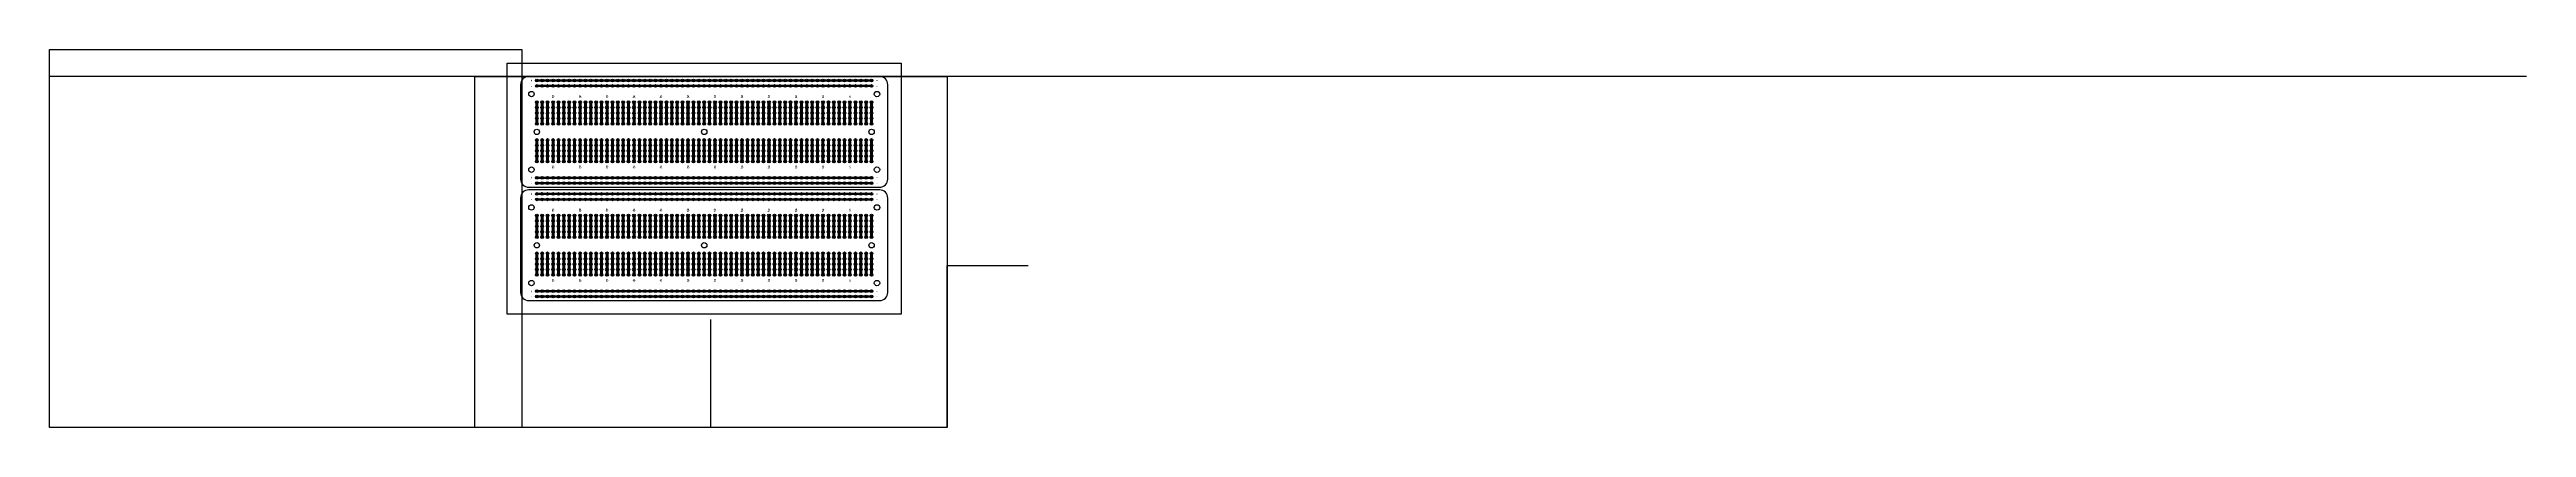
# Model space of a CAD drawing. Header units: inches. Extents: x -2 to 100, y 0 to 41.
# Drawn here: x 2.12 to 48, y 0 to 7 of the extents above; entities that cross this region are included whole.
import ezdxf
from ezdxf.enums import TextEntityAlignment as Align

# ---------------------------------------------------------------- set-up
doc = ezdxf.new("R2010")
doc.units = ezdxf.units.IN
doc.header["$MEASUREMENT"] = 0
doc.layers.add('E-BRBD', color=253, linetype='Continuous')
doc.layers.add('M-ENCL', color=171, linetype='Continuous')
doc.styles.add('PIN-ANNO', font='cityb___.ttf', dxfattribs={"width": 0.5, "height": 0.05})

# ---------------------------------------------------------------- blocks, each defined once
blk = doc.blocks.new('breadboard-bus')
h = blk.add_hatch()
h.set_pattern_fill('ANSI31', color=0)
h.set_pattern_definition([(45, (-79, -14.2), (-0.08838835, 0.08838835), [])])
h.paths.add_polyline_path([(0.075, 0.45, 1), (0.025, 0.45, 1)])
h = blk.add_hatch(color=0)
h.dxf.hatch_style = 1
h.paths.add_polyline_path([(0.075, 0.45, 1), (0.025, 0.45, 1)])
h = blk.add_hatch()
h.set_pattern_fill('ANSI31', color=0)
h.set_pattern_definition([(45, (-79, -14.3), (-0.08838835, 0.08838835), [])])
h.paths.add_polyline_path([(0.075, 0.35, 1), (0.025, 0.35, 1)])
h = blk.add_hatch(color=0)
h.dxf.hatch_style = 1
h.paths.add_polyline_path([(0.075, 0.35, 1), (0.025, 0.35, 1)])
h = blk.add_hatch()
h.set_pattern_fill('ANSI31', color=0)
h.set_pattern_definition([(45, (-79, -14.4), (-0.08838835, 0.08838835), [])])
h.paths.add_polyline_path([(0.075, 0.25, 1), (0.025, 0.25, 1)])
h = blk.add_hatch(color=0)
h.dxf.hatch_style = 1
h.paths.add_polyline_path([(0.075, 0.25, 1), (0.025, 0.25, 1)])
h = blk.add_hatch()
h.set_pattern_fill('ANSI31', color=0)
h.set_pattern_definition([(45, (-79, -14.5), (-0.08838835, 0.08838835), [])])
h.paths.add_polyline_path([(0.075, 0.15, 1), (0.025, 0.15, 1)])
h = blk.add_hatch(color=0)
h.dxf.hatch_style = 1
h.paths.add_polyline_path([(0.075, 0.15, 1), (0.025, 0.15, 1)])
h = blk.add_hatch(color=0)
h.dxf.hatch_style = 1
h.paths.add_polyline_path([(0.075, 0.05, 1), (0.025, 0.05, 1)])
h = blk.add_hatch(color=0)
h.dxf.hatch_style = 1
h.paths.add_polyline_path([(0.0375, 0.05), (0.0625, 0.05), (0.0625, 0.45), (0.0375, 0.45)])
at = {"color": 0}
blk.add_lwpolyline([(0.0375, 0.45), (0.0625, 0.45), (0.0625, 0.05), (0.0375, 0.05)], close=True, dxfattribs=at)
for centre in [(0.05, 0.45), (0.05, 0.35), (0.05, 0.25), (0.05, 0.15), (0.05, 0.05)]:
    blk.add_circle(centre, 0.025, dxfattribs=at)
blk = doc.blocks.new('breadboard-pwr-bus')
h = blk.add_hatch()
h.set_pattern_fill('ANSI31', color=0)
h.set_pattern_definition([(45, (-79.1, -14.5), (-0.08838835, 0.08838835), [])])
h.paths.add_polyline_path([(0.075, 0.05, 1), (0.025, 0.05, 1)])
h = blk.add_hatch(color=0)
h.dxf.hatch_style = 1
h.paths.add_polyline_path([(0.075, 0.05, 1), (0.025, 0.05, 1)])
h = blk.add_hatch(color=0)
h.dxf.hatch_style = 1
h.paths.add_polyline_path([(6.25, 0.038), (6.25, 0.062), (0.05, 0.062), (0.05, 0.038)])
h = blk.add_hatch()
h.set_pattern_fill('ANSI31', color=0)
h.set_pattern_definition([(45, (-79.1, -14.4), (-0.08838835, 0.08838835), [])])
h.paths.add_polyline_path([(0.175, 0.05, 1), (0.125, 0.05, 1)])
h = blk.add_hatch(color=0)
h.dxf.hatch_style = 1
h.paths.add_polyline_path([(0.175, 0.05, 1), (0.125, 0.05, 1)])
h = blk.add_hatch()
h.set_pattern_fill('ANSI31', color=0)
h.set_pattern_definition([(45, (-79.1, -14.3), (-0.08838835, 0.08838835), [])])
h.paths.add_polyline_path([(0.275, 0.05, 1), (0.225, 0.05, 1)])
h = blk.add_hatch(color=0)
h.dxf.hatch_style = 1
h.paths.add_polyline_path([(0.275, 0.05, 1), (0.225, 0.05, 1)])
h = blk.add_hatch()
h.set_pattern_fill('ANSI31', color=0)
h.set_pattern_definition([(45, (-79.1, -14.2), (-0.08838835, 0.08838835), [])])
h.paths.add_polyline_path([(0.375, 0.05, 1), (0.325, 0.05, 1)])
h = blk.add_hatch(color=0)
h.dxf.hatch_style = 1
h.paths.add_polyline_path([(0.375, 0.05, 1), (0.325, 0.05, 1)])
h = blk.add_hatch(color=0)
h.dxf.hatch_style = 1
h.paths.add_polyline_path([(0.475, 0.05, 1), (0.425, 0.05, 1)])
h = blk.add_hatch(color=0)
h.dxf.hatch_style = 1
h.paths.add_polyline_path([(0.575, 0.05, 1), (0.525, 0.05, 1)])
h = blk.add_hatch(color=0)
h.dxf.hatch_style = 1
h.paths.add_polyline_path([(0.675, 0.05, 1), (0.625, 0.05, 1)])
h = blk.add_hatch(color=0)
h.dxf.hatch_style = 1
h.paths.add_polyline_path([(0.775, 0.05, 1), (0.725, 0.05, 1)])
h = blk.add_hatch()
h.set_pattern_fill('ANSI31', color=0)
h.set_pattern_definition([(45, (-78.6, -14.2), (-0.08838835, 0.08838835), [])])
h.paths.add_polyline_path([(0.875, 0.05, 1), (0.825, 0.05, 1)])
h = blk.add_hatch(color=0)
h.dxf.hatch_style = 1
h.paths.add_polyline_path([(0.875, 0.05, 1), (0.825, 0.05, 1)])
h = blk.add_hatch(color=0)
h.dxf.hatch_style = 1
h.paths.add_polyline_path([(0.975, 0.05, 1), (0.925, 0.05, 1)])
h = blk.add_hatch(color=0)
h.dxf.hatch_style = 1
h.paths.add_polyline_path([(1.075, 0.05, 1), (1.025, 0.05, 1)])
h = blk.add_hatch(color=0)
h.dxf.hatch_style = 1
h.paths.add_polyline_path([(1.175, 0.05, 1), (1.125, 0.05, 1)])
h = blk.add_hatch(color=0)
h.dxf.hatch_style = 1
h.paths.add_polyline_path([(1.275, 0.05, 1), (1.225, 0.05, 1)])
h = blk.add_hatch()
h.set_pattern_fill('ANSI31', color=0)
h.set_pattern_definition([(45, (-78.1, -14.2), (-0.08838835, 0.08838835), [])])
h.paths.add_polyline_path([(1.375, 0.05, 1), (1.325, 0.05, 1)])
h = blk.add_hatch(color=0)
h.dxf.hatch_style = 1
h.paths.add_polyline_path([(1.375, 0.05, 1), (1.325, 0.05, 1)])
h = blk.add_hatch(color=0)
h.dxf.hatch_style = 1
h.paths.add_polyline_path([(1.475, 0.05, 1), (1.425, 0.05, 1)])
h = blk.add_hatch(color=0)
h.dxf.hatch_style = 1
h.paths.add_polyline_path([(1.575, 0.05, 1), (1.525, 0.05, 1)])
h = blk.add_hatch(color=0)
h.dxf.hatch_style = 1
h.paths.add_polyline_path([(1.675, 0.05, 1), (1.625, 0.05, 1)])
h = blk.add_hatch(color=0)
h.dxf.hatch_style = 1
h.paths.add_polyline_path([(1.775, 0.05, 1), (1.725, 0.05, 1)])
h = blk.add_hatch()
h.set_pattern_fill('ANSI31', color=0)
h.set_pattern_definition([(45, (-77.6, -14.2), (-0.08838835, 0.08838835), [])])
h.paths.add_polyline_path([(1.875, 0.05, 1), (1.825, 0.05, 1)])
h = blk.add_hatch(color=0)
h.dxf.hatch_style = 1
h.paths.add_polyline_path([(1.875, 0.05, 1), (1.825, 0.05, 1)])
h = blk.add_hatch(color=0)
h.dxf.hatch_style = 1
h.paths.add_polyline_path([(1.975, 0.05, 1), (1.925, 0.05, 1)])
h = blk.add_hatch(color=0)
h.dxf.hatch_style = 1
h.paths.add_polyline_path([(2.075, 0.05, 1), (2.025, 0.05, 1)])
h = blk.add_hatch(color=0)
h.dxf.hatch_style = 1
h.paths.add_polyline_path([(2.175, 0.05, 1), (2.125, 0.05, 1)])
h = blk.add_hatch(color=0)
h.dxf.hatch_style = 1
h.paths.add_polyline_path([(2.275, 0.05, 1), (2.225, 0.05, 1)])
h = blk.add_hatch()
h.set_pattern_fill('ANSI31', color=0)
h.set_pattern_definition([(45, (-77.1, -14.2), (-0.08838835, 0.08838835), [])])
h.paths.add_polyline_path([(2.375, 0.05, 1), (2.325, 0.05, 1)])
h = blk.add_hatch(color=0)
h.dxf.hatch_style = 1
h.paths.add_polyline_path([(2.375, 0.05, 1), (2.325, 0.05, 1)])
h = blk.add_hatch(color=0)
h.dxf.hatch_style = 1
h.paths.add_polyline_path([(2.475, 0.05, 1), (2.425, 0.05, 1)])
h = blk.add_hatch(color=0)
h.dxf.hatch_style = 1
h.paths.add_polyline_path([(2.575, 0.05, 1), (2.525, 0.05, 1)])
h = blk.add_hatch(color=0)
h.dxf.hatch_style = 1
h.paths.add_polyline_path([(2.675, 0.05, 1), (2.625, 0.05, 1)])
h = blk.add_hatch(color=0)
h.dxf.hatch_style = 1
h.paths.add_polyline_path([(2.775, 0.05, 1), (2.725, 0.05, 1)])
h = blk.add_hatch()
h.set_pattern_fill('ANSI31', color=0)
h.set_pattern_definition([(45, (-76.6, -14.2), (-0.08838835, 0.08838835), [])])
h.paths.add_polyline_path([(2.875, 0.05, 1), (2.825, 0.05, 1)])
h = blk.add_hatch(color=0)
h.dxf.hatch_style = 1
h.paths.add_polyline_path([(2.875, 0.05, 1), (2.825, 0.05, 1)])
h = blk.add_hatch(color=0)
h.dxf.hatch_style = 1
h.paths.add_polyline_path([(2.975, 0.05, 1), (2.925, 0.05, 1)])
h = blk.add_hatch(color=0)
h.dxf.hatch_style = 1
h.paths.add_polyline_path([(3.075, 0.05, 1), (3.025, 0.05, 1)])
h = blk.add_hatch(color=0)
h.dxf.hatch_style = 1
h.paths.add_polyline_path([(3.175, 0.05, 1), (3.125, 0.05, 1)])
h = blk.add_hatch(color=0)
h.dxf.hatch_style = 1
h.paths.add_polyline_path([(3.275, 0.05, 1), (3.225, 0.05, 1)])
h = blk.add_hatch()
h.set_pattern_fill('ANSI31', color=0)
h.set_pattern_definition([(45, (-76.1, -14.2), (-0.08838835, 0.08838835), [])])
h.paths.add_polyline_path([(3.375, 0.05, 1), (3.325, 0.05, 1)])
h = blk.add_hatch(color=0)
h.dxf.hatch_style = 1
h.paths.add_polyline_path([(3.375, 0.05, 1), (3.325, 0.05, 1)])
h = blk.add_hatch(color=0)
h.dxf.hatch_style = 1
h.paths.add_polyline_path([(3.475, 0.05, 1), (3.425, 0.05, 1)])
h = blk.add_hatch(color=0)
h.dxf.hatch_style = 1
h.paths.add_polyline_path([(3.575, 0.05, 1), (3.525, 0.05, 1)])
h = blk.add_hatch(color=0)
h.dxf.hatch_style = 1
h.paths.add_polyline_path([(3.675, 0.05, 1), (3.625, 0.05, 1)])
h = blk.add_hatch(color=0)
h.dxf.hatch_style = 1
h.paths.add_polyline_path([(3.775, 0.05, 1), (3.725, 0.05, 1)])
h = blk.add_hatch()
h.set_pattern_fill('ANSI31', color=0)
h.set_pattern_definition([(45, (-75.6, -14.2), (-0.08838835, 0.08838835), [])])
h.paths.add_polyline_path([(3.875, 0.05, 1), (3.825, 0.05, 1)])
h = blk.add_hatch(color=0)
h.dxf.hatch_style = 1
h.paths.add_polyline_path([(3.875, 0.05, 1), (3.825, 0.05, 1)])
h = blk.add_hatch(color=0)
h.dxf.hatch_style = 1
h.paths.add_polyline_path([(3.975, 0.05, 1), (3.925, 0.05, 1)])
h = blk.add_hatch(color=0)
h.dxf.hatch_style = 1
h.paths.add_polyline_path([(4.075, 0.05, 1), (4.025, 0.05, 1)])
h = blk.add_hatch(color=0)
h.dxf.hatch_style = 1
h.paths.add_polyline_path([(4.175, 0.05, 1), (4.125, 0.05, 1)])
h = blk.add_hatch(color=0)
h.dxf.hatch_style = 1
h.paths.add_polyline_path([(4.275, 0.05, 1), (4.225, 0.05, 1)])
h = blk.add_hatch()
h.set_pattern_fill('ANSI31', color=0)
h.set_pattern_definition([(45, (-75.1, -14.2), (-0.08838835, 0.08838835), [])])
h.paths.add_polyline_path([(4.375, 0.05, 1), (4.325, 0.05, 1)])
h = blk.add_hatch(color=0)
h.dxf.hatch_style = 1
h.paths.add_polyline_path([(4.375, 0.05, 1), (4.325, 0.05, 1)])
h = blk.add_hatch(color=0)
h.dxf.hatch_style = 1
h.paths.add_polyline_path([(4.475, 0.05, 1), (4.425, 0.05, 1)])
h = blk.add_hatch(color=0)
h.dxf.hatch_style = 1
h.paths.add_polyline_path([(4.575, 0.05, 1), (4.525, 0.05, 1)])
h = blk.add_hatch(color=0)
h.dxf.hatch_style = 1
h.paths.add_polyline_path([(4.675, 0.05, 1), (4.625, 0.05, 1)])
h = blk.add_hatch(color=0)
h.dxf.hatch_style = 1
h.paths.add_polyline_path([(4.775, 0.05, 1), (4.725, 0.05, 1)])
h = blk.add_hatch()
h.set_pattern_fill('ANSI31', color=0)
h.set_pattern_definition([(45, (-74.6, -14.2), (-0.08838835, 0.08838835), [])])
h.paths.add_polyline_path([(4.875, 0.05, 1), (4.825, 0.05, 1)])
h = blk.add_hatch(color=0)
h.dxf.hatch_style = 1
h.paths.add_polyline_path([(4.875, 0.05, 1), (4.825, 0.05, 1)])
h = blk.add_hatch(color=0)
h.dxf.hatch_style = 1
h.paths.add_polyline_path([(4.975, 0.05, 1), (4.925, 0.05, 1)])
h = blk.add_hatch(color=0)
h.dxf.hatch_style = 1
h.paths.add_polyline_path([(5.075, 0.05, 1), (5.025, 0.05, 1)])
h = blk.add_hatch(color=0)
h.dxf.hatch_style = 1
h.paths.add_polyline_path([(5.175, 0.05, 1), (5.125, 0.05, 1)])
h = blk.add_hatch(color=0)
h.dxf.hatch_style = 1
h.paths.add_polyline_path([(5.275, 0.05, 1), (5.225, 0.05, 1)])
h = blk.add_hatch()
h.set_pattern_fill('ANSI31', color=0)
h.set_pattern_definition([(45, (-74.1, -14.2), (-0.08838835, 0.08838835), [])])
h.paths.add_polyline_path([(5.375, 0.05, 1), (5.325, 0.05, 1)])
h = blk.add_hatch(color=0)
h.dxf.hatch_style = 1
h.paths.add_polyline_path([(5.375, 0.05, 1), (5.325, 0.05, 1)])
h = blk.add_hatch(color=0)
h.dxf.hatch_style = 1
h.paths.add_polyline_path([(5.475, 0.05, 1), (5.425, 0.05, 1)])
h = blk.add_hatch(color=0)
h.dxf.hatch_style = 1
h.paths.add_polyline_path([(5.575, 0.05, 1), (5.525, 0.05, 1)])
h = blk.add_hatch(color=0)
h.dxf.hatch_style = 1
h.paths.add_polyline_path([(5.675, 0.05, 1), (5.625, 0.05, 1)])
h = blk.add_hatch(color=0)
h.dxf.hatch_style = 1
h.paths.add_polyline_path([(5.775, 0.05, 1), (5.725, 0.05, 1)])
h = blk.add_hatch()
h.set_pattern_fill('ANSI31', color=0)
h.set_pattern_definition([(45, (-73.6, -14.2), (-0.08838835, 0.08838835), [])])
h.paths.add_polyline_path([(5.875, 0.05, 1), (5.825, 0.05, 1)])
h = blk.add_hatch(color=0)
h.dxf.hatch_style = 1
h.paths.add_polyline_path([(5.875, 0.05, 1), (5.825, 0.05, 1)])
h = blk.add_hatch(color=0)
h.dxf.hatch_style = 1
h.paths.add_polyline_path([(5.975, 0.05, 1), (5.925, 0.05, 1)])
h = blk.add_hatch(color=0)
h.dxf.hatch_style = 1
h.paths.add_polyline_path([(6.075, 0.05, 1), (6.025, 0.05, 1)])
h = blk.add_hatch(color=0)
h.dxf.hatch_style = 1
h.paths.add_polyline_path([(6.175, 0.05, 1), (6.125, 0.05, 1)])
h = blk.add_hatch(color=0)
h.dxf.hatch_style = 1
h.paths.add_polyline_path([(6.275, 0.05, 1), (6.225, 0.05, 1)])
at = {"color": 0}
blk.add_lwpolyline([(6.25, 0.062), (6.25, 0.038), (0.05, 0.038), (0.05, 0.062)], close=True, dxfattribs=at)
for centre in [(0.05, 0.05), (0.15, 0.05), (0.25, 0.05), (0.35, 0.05), (0.45, 0.05), (0.55, 0.05), (0.65, 0.05), (0.75, 0.05), (0.85, 0.05), (0.95, 0.05), (1.05, 0.05), (1.15, 0.05), (1.25, 0.05), (1.35, 0.05), (1.45, 0.05), (1.55, 0.05), (1.65, 0.05), (1.75, 0.05), (1.85, 0.05), (1.95, 0.05), (2.05, 0.05), (2.15, 0.05), (2.25, 0.05), (2.35, 0.05), (2.45, 0.05), (2.55, 0.05), (2.65, 0.05), (2.75, 0.05), (2.85, 0.05), (2.95, 0.05), (3.05, 0.05), (3.15, 0.05), (3.25, 0.05), (3.35, 0.05), (3.45, 0.05), (3.55, 0.05), (3.65, 0.05), (3.75, 0.05), (3.85, 0.05), (3.95, 0.05), (4.05, 0.05), (4.15, 0.05), (4.25, 0.05), (4.35, 0.05), (4.45, 0.05), (4.55, 0.05), (4.65, 0.05), (4.75, 0.05), (4.85, 0.05), (4.95, 0.05), (5.05, 0.05), (5.15, 0.05), (5.25, 0.05), (5.35, 0.05), (5.45, 0.05), (5.55, 0.05), (5.65, 0.05), (5.75, 0.05), (5.85, 0.05), (5.95, 0.05), (6.05, 0.05), (6.15, 0.05), (6.25, 0.05)]:
    blk.add_circle(centre, 0.025, dxfattribs=at)
blk = doc.blocks.new('breadboard-full-thru-hole-electrocookie')
at = {"color": 0}
blk.add_lwpolyline([(-3.25, -0.025), (3.25, -0.025, 0.414214), (3.4, 0.125), (3.4, 1.875, 0.414214), (3.25, 2.025), (-3.25, 2.025, 0.414214), (-3.4, 1.875), (-3.4, 0.125, 0.414214)], format="xyb", close=True, dxfattribs=at)
for centre in [(-3.2, 1.7), (3.2, 1.7), (-3.1, 1), (0, 1), (3.1, 1), (-3.2, 0.3), (3.2, 0.3)]:
    blk.add_circle(centre, 0.05, dxfattribs=at)
for name, p in [('breadboard-pwr-bus', (-3.15, 1.9)), ('breadboard-pwr-bus', (-3.15, 1.8)), ('breadboard-bus', (-3.15, 1.1)), ('breadboard-bus', (-3.05, 1.1)), ('breadboard-bus', (-2.95, 1.1)), ('breadboard-bus', (-2.85, 1.1)), ('breadboard-bus', (-2.75, 1.1)), ('breadboard-bus', (-2.65, 1.1)), ('breadboard-bus', (-2.55, 1.1)), ('breadboard-bus', (-2.45, 1.1)), ('breadboard-bus', (-2.35, 1.1)), ('breadboard-bus', (-2.25, 1.1)), ('breadboard-bus', (-2.15, 1.1)), ('breadboard-bus', (-2.05, 1.1)), ('breadboard-bus', (-1.95, 1.1)), ('breadboard-bus', (-1.85, 1.1)), ('breadboard-bus', (-1.75, 1.1)), ('breadboard-bus', (-1.65, 1.1)), ('breadboard-bus', (-1.55, 1.1)), ('breadboard-bus', (-1.45, 1.1)), ('breadboard-bus', (-1.35, 1.1)), ('breadboard-bus', (-1.25, 1.1)), ('breadboard-bus', (-1.15, 1.1)), ('breadboard-bus', (-1.05, 1.1)), ('breadboard-bus', (-0.95, 1.1)), ('breadboard-bus', (-0.85, 1.1)), ('breadboard-bus', (-0.75, 1.1)), ('breadboard-bus', (-0.65, 1.1)), ('breadboard-bus', (-0.55, 1.1)), ('breadboard-bus', (-0.45, 1.1)), ('breadboard-bus', (-0.35, 1.1)), ('breadboard-bus', (-0.25, 1.1)), ('breadboard-bus', (-0.15, 1.1)), ('breadboard-bus', (-0.05, 1.1)), ('breadboard-bus', (0.05, 1.1)), ('breadboard-bus', (0.15, 1.1)), ('breadboard-bus', (0.25, 1.1)), ('breadboard-bus', (0.35, 1.1)), ('breadboard-bus', (0.45, 1.1)), ('breadboard-bus', (0.55, 1.1)), ('breadboard-bus', (0.65, 1.1)), ('breadboard-bus', (0.75, 1.1)), ('breadboard-bus', (0.85, 1.1)), ('breadboard-bus', (0.95, 1.1)), ('breadboard-bus', (1.05, 1.1)), ('breadboard-bus', (1.15, 1.1)), ('breadboard-bus', (1.25, 1.1)), ('breadboard-bus', (1.35, 1.1)), ('breadboard-bus', (1.45, 1.1)), ('breadboard-bus', (1.55, 1.1)), ('breadboard-bus', (1.65, 1.1)), ('breadboard-bus', (1.75, 1.1)), ('breadboard-bus', (1.85, 1.1)), ('breadboard-bus', (1.95, 1.1)), ('breadboard-bus', (2.05, 1.1)), ('breadboard-bus', (2.15, 1.1)), ('breadboard-bus', (2.25, 1.1)), ('breadboard-bus', (2.35, 1.1)), ('breadboard-bus', (2.45, 1.1)), ('breadboard-bus', (2.55, 1.1)), ('breadboard-bus', (2.65, 1.1)), ('breadboard-bus', (2.75, 1.1)), ('breadboard-bus', (2.85, 1.1)), ('breadboard-bus', (2.95, 1.1)), ('breadboard-bus', (3.05, 1.1)), ('breadboard-bus', (-3.15, 0.4)), ('breadboard-bus', (-3.05, 0.4)), ('breadboard-bus', (-2.95, 0.4)), ('breadboard-bus', (-2.85, 0.4)), ('breadboard-bus', (-2.75, 0.4)), ('breadboard-bus', (-2.65, 0.4)), ('breadboard-bus', (-2.55, 0.4)), ('breadboard-bus', (-2.45, 0.4)), ('breadboard-bus', (-2.35, 0.4)), ('breadboard-bus', (-2.25, 0.4)), ('breadboard-bus', (-2.15, 0.4)), ('breadboard-bus', (-2.05, 0.4)), ('breadboard-bus', (-1.95, 0.4)), ('breadboard-bus', (-1.85, 0.4)), ('breadboard-bus', (-1.75, 0.4)), ('breadboard-bus', (-1.65, 0.4)), ('breadboard-bus', (-1.55, 0.4)), ('breadboard-bus', (-1.45, 0.4)), ('breadboard-bus', (-1.35, 0.4)), ('breadboard-bus', (-1.25, 0.4)), ('breadboard-bus', (-1.15, 0.4)), ('breadboard-bus', (-1.05, 0.4)), ('breadboard-bus', (-0.95, 0.4)), ('breadboard-bus', (-0.85, 0.4)), ('breadboard-bus', (-0.75, 0.4)), ('breadboard-bus', (-0.65, 0.4)), ('breadboard-bus', (-0.55, 0.4)), ('breadboard-bus', (-0.45, 0.4)), ('breadboard-bus', (-0.35, 0.4)), ('breadboard-bus', (-0.25, 0.4)), ('breadboard-bus', (-0.15, 0.4)), ('breadboard-bus', (-0.05, 0.4)), ('breadboard-bus', (0.05, 0.4)), ('breadboard-bus', (0.15, 0.4)), ('breadboard-bus', (0.25, 0.4)), ('breadboard-bus', (0.35, 0.4)), ('breadboard-bus', (0.45, 0.4)), ('breadboard-bus', (0.55, 0.4)), ('breadboard-bus', (0.65, 0.4)), ('breadboard-bus', (0.75, 0.4)), ('breadboard-bus', (0.85, 0.4)), ('breadboard-bus', (0.95, 0.4)), ('breadboard-bus', (1.05, 0.4)), ('breadboard-bus', (1.15, 0.4)), ('breadboard-bus', (1.25, 0.4)), ('breadboard-bus', (1.35, 0.4)), ('breadboard-bus', (1.45, 0.4)), ('breadboard-bus', (1.55, 0.4)), ('breadboard-bus', (1.65, 0.4)), ('breadboard-bus', (1.75, 0.4)), ('breadboard-bus', (1.85, 0.4)), ('breadboard-bus', (1.95, 0.4)), ('breadboard-bus', (2.05, 0.4)), ('breadboard-bus', (2.15, 0.4)), ('breadboard-bus', (2.25, 0.4)), ('breadboard-bus', (2.35, 0.4)), ('breadboard-bus', (2.45, 0.4)), ('breadboard-bus', (2.55, 0.4)), ('breadboard-bus', (2.65, 0.4)), ('breadboard-bus', (2.75, 0.4)), ('breadboard-bus', (2.85, 0.4)), ('breadboard-bus', (2.95, 0.4)), ('breadboard-bus', (3.05, 0.4)), ('breadboard-pwr-bus', (-3.15, 0.1)), ('breadboard-pwr-bus', (-3.15, 0))]:
    blk.add_blockref(name, p, dxfattribs=at)
at = {"color": 0, "style": 'PIN-ANNO', "width": 0.5}
for s, p in [('+', (-3.2, 1.95)), ('-', (-3.2, 1.85)), ('+', (3.2, 1.95)), ('-', (3.2, 1.85)), ('60', (-2.8, 1.65)), ('55', (-2.3, 1.65)), ('50', (-1.8, 1.65)), ('45', (-1.3, 1.65)), ('40', (-0.8, 1.65)), ('35', (-0.3, 1.65)), ('30', (0.2, 1.65)), ('25', (0.7, 1.65)), ('20', (1.2, 1.65)), ('15', (1.7, 1.65)), ('10', (2.2, 1.65)), ('5', (2.7, 1.65)), ('+', (-3.2, 0.15)), ('-', (-3.2, 0.05)), ('60', (-2.8, 0.35)), ('55', (-2.3, 0.35)), ('50', (-1.8, 0.35)), ('45', (-1.3, 0.35)), ('40', (-0.8, 0.35)), ('35', (-0.3, 0.35)), ('30', (0.2, 0.35)), ('25', (0.7, 0.35)), ('20', (1.2, 0.35)), ('15', (1.7, 0.35)), ('10', (2.2, 0.35)), ('5', (2.7, 0.35)), ('+', (3.2, 0.15)), ('-', (3.2, 0.05))]:
    blk.add_text(s, height=0.05, dxfattribs=at).set_placement(p, align=Align.MIDDLE_CENTER)

msp = doc.modelspace()

# ---------------------------------------------------------------- linework, layer by layer
at = {"layer": 'M-ENCL'}
for p, q in [((48, 6.5), (2.125, 6.5)), ((18.75, 0), (18.75, 3)), ((18.75, 3), (20.25, 3)), ((14.375, 0), (14.375, 2))]:
    msp.add_line(p, q, dxfattribs=at)
for points in [[(2.125, 7), (10.875, 7), (10.875, 0), (2.125, 0)], [(10, 6.5), (18.75, 6.5), (18.75, 0), (10, 0)], [(17.9, 2.1), (10.6, 2.1), (10.6, 6.75), (17.9, 6.75)]]:
    msp.add_lwpolyline(points, close=True, dxfattribs=at)

# ---------------------------------------------------------------- block references
at = {"layer": 'E-BRBD'}
for p in [(14.25, 4.475), (14.25, 2.375)]:
    msp.add_blockref('breadboard-full-thru-hole-electrocookie', p, dxfattribs=at)

doc.saveas('drawing.dxf')
